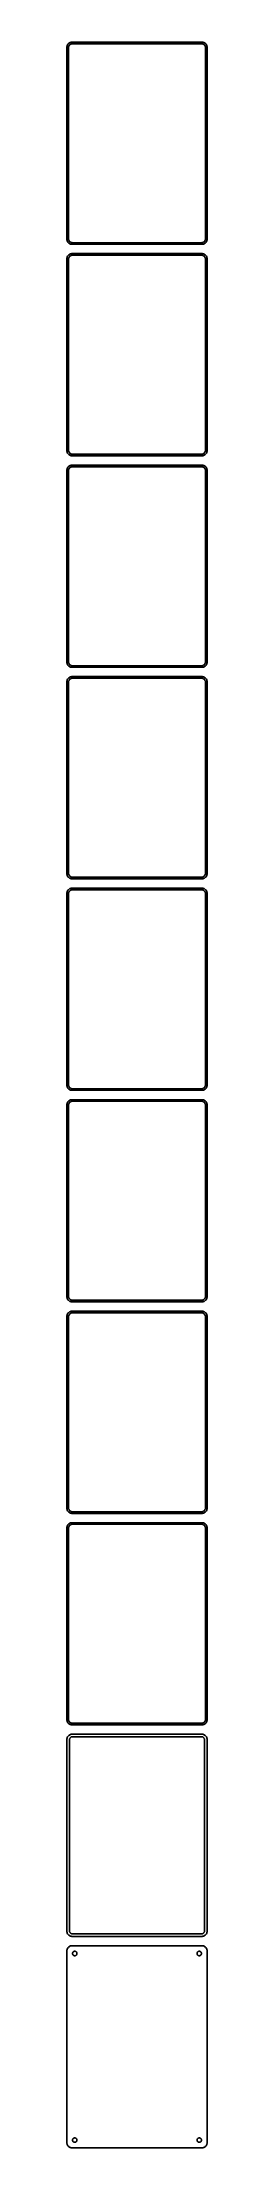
# Model space of a CAD drawing. Header units: metres. Extents: x -68 to 68, y 1943 to 3973.
import ezdxf

# ---------------------------------------------------------------- set-up
doc = ezdxf.new("R2010")
doc.units = ezdxf.units.M

msp = doc.modelspace()

# ---------------------------------------------------------------- linework, layer by layer
for p, q in [((-67.4606, 3969.13), (-67.5, 3968.5)), ((-67.5, 3968.5), (-67.5, 3783.5)), ((-67.3429, 3969.74), (-67.4606, 3969.13)), ((-67.1489, 3970.34), (-67.3429, 3969.74)), ((-66.8815, 3970.91), (-67.1489, 3970.34)), ((-66.5451, 3971.44), (-66.8815, 3970.91)), ((-66.1448, 3971.92), (-66.5451, 3971.44)), ((-65.6871, 3972.35), (-66.1448, 3971.92)), ((-66, 3968), (-65.9685, 3968.5)), ((-66, 3784), (-66, 3968)), ((-65.9685, 3968.5), (-65.8743, 3968.99)), ((-65.8743, 3968.99), (-65.7191, 3969.47)), ((-65.7191, 3969.47), (-65.5052, 3969.93)), ((-65.1791, 3972.72), (-65.6871, 3972.35)), ((-65.5052, 3969.93), (-65.2361, 3970.35)), ((-65.2361, 3970.35), (-64.9159, 3970.74)), ((-64.6289, 3973.02), (-65.1791, 3972.72)), ((-64.9159, 3970.74), (-64.5497, 3971.08)), ((-64.0451, 3973.26), (-64.6289, 3973.02)), ((-64.5497, 3971.08), (-64.1433, 3971.38)), ((-64.1433, 3971.38), (-63.7031, 3971.62)), ((-63.4369, 3973.41), (-64.0451, 3973.26)), ((-63.7031, 3971.62), (-63.2361, 3971.8)), ((-62.8139, 3973.49), (-63.4369, 3973.41)), ((-63.2361, 3971.8), (-62.7495, 3971.93)), ((62.8139, 3973.49), (-62.8139, 3973.49)), ((-62.7495, 3971.93), (-62.2512, 3971.99)), ((-62.2512, 3971.99), (62.2512, 3971.99)), ((62.2512, 3971.99), (62.7495, 3971.93)), ((62.7495, 3971.93), (63.2361, 3971.8)), ((63.4369, 3973.41), (62.8139, 3973.49)), ((63.2361, 3971.8), (63.7031, 3971.62)), ((64.0451, 3973.26), (63.4369, 3973.41)), ((63.7031, 3971.62), (64.1433, 3971.38)), ((64.6289, 3973.02), (64.0451, 3973.26)), ((64.1433, 3971.38), (64.5497, 3971.08)), ((64.5497, 3971.08), (64.9159, 3970.74)), ((65.1791, 3972.72), (64.6289, 3973.02)), ((64.9159, 3970.74), (65.2361, 3970.35)), ((65.6871, 3972.35), (65.1791, 3972.72)), ((65.2361, 3970.35), (65.5052, 3969.93)), ((65.5052, 3969.93), (65.7191, 3969.47)), ((66.1448, 3971.92), (65.6871, 3972.35)), ((65.7191, 3969.47), (65.8743, 3968.99)), ((65.8743, 3968.99), (65.9685, 3968.5)), ((65.9685, 3968.5), (66, 3968)), ((66, 3968), (66, 3784)), ((66.5451, 3971.44), (66.1448, 3971.92)), ((66.8815, 3970.91), (66.5451, 3971.44)), ((67.1489, 3970.34), (66.8815, 3970.91)), ((67.3429, 3969.74), (67.1489, 3970.34)), ((67.4606, 3969.13), (67.3429, 3969.74)), ((67.5, 3968.5), (67.4606, 3969.13)), ((67.5, 3783.5), (67.5, 3968.5)), ((-67.5, 3783.5), (-67.4606, 3782.87)), ((-67.4606, 3782.87), (-67.3429, 3782.26)), ((-67.3429, 3782.26), (-67.1489, 3781.66)), ((-67.1489, 3781.66), (-66.8815, 3781.09)), ((-66.8815, 3781.09), (-66.5451, 3780.56)), ((-66.5451, 3780.56), (-66.1448, 3780.08)), ((-66.1448, 3780.08), (-65.6871, 3779.65)), ((-65.9685, 3783.5), (-66, 3784)), ((-65.8743, 3783.01), (-65.9685, 3783.5)), ((-65.7191, 3782.53), (-65.8743, 3783.01)), ((-65.5052, 3782.07), (-65.7191, 3782.53)), ((-65.6871, 3779.65), (-65.1791, 3779.28)), ((-65.2361, 3781.65), (-65.5052, 3782.07)), ((-64.9159, 3781.26), (-65.2361, 3781.65)), ((-65.1791, 3779.28), (-64.6289, 3778.98)), ((-64.5497, 3780.92), (-64.9159, 3781.26)), ((-64.6289, 3778.98), (-64.0451, 3778.74)), ((-64.1433, 3780.62), (-64.5497, 3780.92)), ((-63.7031, 3780.38), (-64.1433, 3780.62)), ((-64.0451, 3778.74), (-63.4369, 3778.59)), ((-63.2361, 3780.2), (-63.7031, 3780.38)), ((-63.4369, 3778.59), (-62.8139, 3778.51)), ((-62.7495, 3780.07), (-63.2361, 3780.2)), ((-62.8139, 3778.51), (62.8139, 3778.51)), ((-62.2512, 3780.01), (-62.7495, 3780.07)), ((62.2512, 3780.01), (-62.2512, 3780.01)), ((62.7495, 3780.07), (62.2512, 3780.01)), ((63.2361, 3780.2), (62.7495, 3780.07)), ((62.8139, 3778.51), (63.4369, 3778.59)), ((63.7031, 3780.38), (63.2361, 3780.2)), ((63.4369, 3778.59), (64.0451, 3778.74)), ((64.1433, 3780.62), (63.7031, 3780.38)), ((64.0451, 3778.74), (64.6289, 3778.98)), ((64.5497, 3780.92), (64.1433, 3780.62)), ((64.9159, 3781.26), (64.5497, 3780.92)), ((64.6289, 3778.98), (65.1791, 3779.28)), ((65.2361, 3781.65), (64.9159, 3781.26)), ((65.1791, 3779.28), (65.6871, 3779.65)), ((65.5052, 3782.07), (65.2361, 3781.65)), ((65.7191, 3782.53), (65.5052, 3782.07)), ((65.6871, 3779.65), (66.1448, 3780.08)), ((65.8743, 3783.01), (65.7191, 3782.53)), ((65.9685, 3783.5), (65.8743, 3783.01)), ((66, 3784), (65.9685, 3783.5)), ((66.1448, 3780.08), (66.5451, 3780.56)), ((66.5451, 3780.56), (66.8815, 3781.09)), ((66.8815, 3781.09), (67.1489, 3781.66)), ((67.1489, 3781.66), (67.3429, 3782.26)), ((67.3429, 3782.26), (67.4606, 3782.87)), ((67.4606, 3782.87), (67.5, 3783.5)), ((-67.4606, 3765.13), (-67.5, 3764.5)), ((-67.5, 3764.5), (-67.5, 3579.5)), ((-67.3429, 3765.74), (-67.4606, 3765.13)), ((-67.1489, 3766.34), (-67.3429, 3765.74)), ((-66.8815, 3766.91), (-67.1489, 3766.34)), ((-66.5451, 3767.44), (-66.8815, 3766.91)), ((-66.1448, 3767.92), (-66.5451, 3767.44)), ((-65.6871, 3768.35), (-66.1448, 3767.92)), ((-66, 3764), (-65.9685, 3764.5)), ((-66, 3580), (-66, 3764)), ((-65.9685, 3764.5), (-65.8743, 3764.99)), ((-65.8743, 3764.99), (-65.7191, 3765.47)), ((-65.7191, 3765.47), (-65.5052, 3765.93)), ((-65.1791, 3768.72), (-65.6871, 3768.35)), ((-65.5052, 3765.93), (-65.2361, 3766.35)), ((-65.2361, 3766.35), (-64.9159, 3766.74)), ((-64.6289, 3769.02), (-65.1791, 3768.72)), ((-64.9159, 3766.74), (-64.5497, 3767.08)), ((-64.0451, 3769.26), (-64.6289, 3769.02)), ((-64.5497, 3767.08), (-64.1433, 3767.38)), ((-64.1433, 3767.38), (-63.7031, 3767.62)), ((-63.4369, 3769.41), (-64.0451, 3769.26)), ((-63.7031, 3767.62), (-63.2361, 3767.8)), ((-62.8139, 3769.49), (-63.4369, 3769.41)), ((-63.2361, 3767.8), (-62.7495, 3767.93)), ((62.8139, 3769.49), (-62.8139, 3769.49)), ((-62.7495, 3767.93), (-62.2512, 3767.99)), ((-62.2512, 3767.99), (62.2512, 3767.99)), ((62.2512, 3767.99), (62.7495, 3767.93)), ((62.7495, 3767.93), (63.2361, 3767.8)), ((63.4369, 3769.41), (62.8139, 3769.49)), ((63.2361, 3767.8), (63.7031, 3767.62)), ((64.0451, 3769.26), (63.4369, 3769.41)), ((63.7031, 3767.62), (64.1433, 3767.38)), ((64.6289, 3769.02), (64.0451, 3769.26)), ((64.1433, 3767.38), (64.5497, 3767.08)), ((64.5497, 3767.08), (64.9159, 3766.74)), ((65.1791, 3768.72), (64.6289, 3769.02)), ((64.9159, 3766.74), (65.2361, 3766.35)), ((65.6871, 3768.35), (65.1791, 3768.72)), ((65.2361, 3766.35), (65.5052, 3765.93)), ((65.5052, 3765.93), (65.7191, 3765.47)), ((66.1448, 3767.92), (65.6871, 3768.35)), ((65.7191, 3765.47), (65.8743, 3764.99)), ((65.8743, 3764.99), (65.9685, 3764.5)), ((65.9685, 3764.5), (66, 3764)), ((66, 3764), (66, 3580)), ((66.5451, 3767.44), (66.1448, 3767.92)), ((66.8815, 3766.91), (66.5451, 3767.44)), ((67.1489, 3766.34), (66.8815, 3766.91)), ((67.3429, 3765.74), (67.1489, 3766.34)), ((67.4606, 3765.13), (67.3429, 3765.74)), ((67.5, 3764.5), (67.4606, 3765.13)), ((67.5, 3579.5), (67.5, 3764.5)), ((-67.5, 3579.5), (-67.4606, 3578.87)), ((-67.4606, 3578.87), (-67.3429, 3578.26)), ((-67.3429, 3578.26), (-67.1489, 3577.66)), ((-67.1489, 3577.66), (-66.8815, 3577.09)), ((-66.8815, 3577.09), (-66.5451, 3576.56)), ((-66.5451, 3576.56), (-66.1448, 3576.08)), ((-66.1448, 3576.08), (-65.6871, 3575.65)), ((-65.9685, 3579.5), (-66, 3580)), ((-65.8743, 3579.01), (-65.9685, 3579.5)), ((-65.7191, 3578.53), (-65.8743, 3579.01)), ((-65.5052, 3578.07), (-65.7191, 3578.53)), ((-65.6871, 3575.65), (-65.1791, 3575.28)), ((-65.2361, 3577.65), (-65.5052, 3578.07)), ((-64.9159, 3577.26), (-65.2361, 3577.65)), ((-65.1791, 3575.28), (-64.6289, 3574.98)), ((-64.5497, 3576.92), (-64.9159, 3577.26)), ((-64.6289, 3574.98), (-64.0451, 3574.74)), ((-64.1433, 3576.62), (-64.5497, 3576.92)), ((-63.7031, 3576.38), (-64.1433, 3576.62)), ((-64.0451, 3574.74), (-63.4369, 3574.59)), ((-63.2361, 3576.2), (-63.7031, 3576.38)), ((-63.4369, 3574.59), (-62.8139, 3574.51)), ((-62.7495, 3576.07), (-63.2361, 3576.2)), ((-62.2512, 3576.01), (-62.7495, 3576.07)), ((62.2512, 3576.01), (-62.2512, 3576.01)), ((62.7495, 3576.07), (62.2512, 3576.01)), ((63.2361, 3576.2), (62.7495, 3576.07)), ((62.8139, 3574.51), (63.4369, 3574.59)), ((63.7031, 3576.38), (63.2361, 3576.2)), ((63.4369, 3574.59), (64.0451, 3574.74)), ((64.1433, 3576.62), (63.7031, 3576.38)), ((64.0451, 3574.74), (64.6289, 3574.98)), ((64.5497, 3576.92), (64.1433, 3576.62)), ((64.9159, 3577.26), (64.5497, 3576.92)), ((64.6289, 3574.98), (65.1791, 3575.28)), ((65.2361, 3577.65), (64.9159, 3577.26)), ((65.1791, 3575.28), (65.6871, 3575.65)), ((65.5052, 3578.07), (65.2361, 3577.65)), ((65.7191, 3578.53), (65.5052, 3578.07)), ((65.6871, 3575.65), (66.1448, 3576.08)), ((65.8743, 3579.01), (65.7191, 3578.53)), ((65.9685, 3579.5), (65.8743, 3579.01)), ((66, 3580), (65.9685, 3579.5)), ((66.1448, 3576.08), (66.5451, 3576.56)), ((66.5451, 3576.56), (66.8815, 3577.09)), ((66.8815, 3577.09), (67.1489, 3577.66)), ((67.1489, 3577.66), (67.3429, 3578.26)), ((67.3429, 3578.26), (67.4606, 3578.87)), ((67.4606, 3578.87), (67.5, 3579.5)), ((-67.4606, 3561.13), (-67.5, 3560.5)), ((-67.5, 3560.5), (-67.5, 3375.5)), ((-67.3429, 3561.74), (-67.4606, 3561.13)), ((-67.1489, 3562.34), (-67.3429, 3561.74)), ((-66.8815, 3562.91), (-67.1489, 3562.34)), ((-66.5451, 3563.44), (-66.8815, 3562.91)), ((-66.1448, 3563.92), (-66.5451, 3563.44)), ((-65.6871, 3564.35), (-66.1448, 3563.92)), ((-66, 3560), (-65.9685, 3560.5)), ((-66, 3376), (-66, 3560)), ((-65.9685, 3560.5), (-65.8743, 3560.99)), ((-65.8743, 3560.99), (-65.7191, 3561.47)), ((-65.7191, 3561.47), (-65.5052, 3561.93)), ((-65.1791, 3564.72), (-65.6871, 3564.35)), ((-65.5052, 3561.93), (-65.2361, 3562.35)), ((-65.2361, 3562.35), (-64.9159, 3562.74)), ((-64.6289, 3565.02), (-65.1791, 3564.72)), ((-64.9159, 3562.74), (-64.5497, 3563.08)), ((-64.0451, 3565.26), (-64.6289, 3565.02)), ((-64.5497, 3563.08), (-64.1433, 3563.38)), ((-64.1433, 3563.38), (-63.7031, 3563.62)), ((-63.4369, 3565.41), (-64.0451, 3565.26)), ((-63.7031, 3563.62), (-63.2361, 3563.8)), ((-62.8139, 3565.49), (-63.4369, 3565.41)), ((-63.2361, 3563.8), (-62.7495, 3563.93)), ((-62.8139, 3574.51), (62.8139, 3574.51)), ((62.8139, 3565.49), (-62.8139, 3565.49)), ((-62.7495, 3563.93), (-62.2512, 3563.99)), ((-62.2512, 3563.99), (62.2512, 3563.99)), ((62.2512, 3563.99), (62.7495, 3563.93)), ((62.7495, 3563.93), (63.2361, 3563.8)), ((63.4369, 3565.41), (62.8139, 3565.49)), ((63.2361, 3563.8), (63.7031, 3563.62)), ((64.0451, 3565.26), (63.4369, 3565.41)), ((63.7031, 3563.62), (64.1433, 3563.38)), ((64.6289, 3565.02), (64.0451, 3565.26)), ((64.1433, 3563.38), (64.5497, 3563.08)), ((64.5497, 3563.08), (64.9159, 3562.74)), ((65.1791, 3564.72), (64.6289, 3565.02)), ((64.9159, 3562.74), (65.2361, 3562.35)), ((65.6871, 3564.35), (65.1791, 3564.72)), ((65.2361, 3562.35), (65.5052, 3561.93)), ((65.5052, 3561.93), (65.7191, 3561.47)), ((66.1448, 3563.92), (65.6871, 3564.35)), ((65.7191, 3561.47), (65.8743, 3560.99)), ((65.8743, 3560.99), (65.9685, 3560.5)), ((65.9685, 3560.5), (66, 3560)), ((66, 3560), (66, 3376)), ((66.5451, 3563.44), (66.1448, 3563.92)), ((66.8815, 3562.91), (66.5451, 3563.44)), ((67.1489, 3562.34), (66.8815, 3562.91)), ((67.3429, 3561.74), (67.1489, 3562.34)), ((67.4606, 3561.13), (67.3429, 3561.74)), ((67.5, 3560.5), (67.4606, 3561.13)), ((67.5, 3375.5), (67.5, 3560.5)), ((-67.5, 3375.5), (-67.4606, 3374.87)), ((-67.4606, 3374.87), (-67.3429, 3374.26)), ((-67.3429, 3374.26), (-67.1489, 3373.66)), ((-67.1489, 3373.66), (-66.8815, 3373.09)), ((-66.8815, 3373.09), (-66.5451, 3372.56)), ((-66.5451, 3372.56), (-66.1448, 3372.08)), ((-66.1448, 3372.08), (-65.6871, 3371.65)), ((-65.9685, 3375.5), (-66, 3376)), ((-65.8743, 3375.01), (-65.9685, 3375.5)), ((-65.7191, 3374.53), (-65.8743, 3375.01)), ((-65.5052, 3374.07), (-65.7191, 3374.53)), ((-65.6871, 3371.65), (-65.1791, 3371.28)), ((-65.2361, 3373.65), (-65.5052, 3374.07)), ((-64.9159, 3373.26), (-65.2361, 3373.65)), ((-64.5497, 3372.92), (-64.9159, 3373.26)), ((-64.1433, 3372.62), (-64.5497, 3372.92)), ((-63.7031, 3372.38), (-64.1433, 3372.62)), ((-63.2361, 3372.2), (-63.7031, 3372.38)), ((-62.7495, 3372.07), (-63.2361, 3372.2)), ((-62.2512, 3372.01), (-62.7495, 3372.07)), ((62.2512, 3372.01), (-62.2512, 3372.01)), ((62.7495, 3372.07), (62.2512, 3372.01)), ((63.2361, 3372.2), (62.7495, 3372.07)), ((63.7031, 3372.38), (63.2361, 3372.2)), ((64.1433, 3372.62), (63.7031, 3372.38)), ((64.5497, 3372.92), (64.1433, 3372.62)), ((64.9159, 3373.26), (64.5497, 3372.92)), ((65.2361, 3373.65), (64.9159, 3373.26)), ((65.1791, 3371.28), (65.6871, 3371.65)), ((65.5052, 3374.07), (65.2361, 3373.65)), ((65.7191, 3374.53), (65.5052, 3374.07)), ((65.6871, 3371.65), (66.1448, 3372.08)), ((65.8743, 3375.01), (65.7191, 3374.53)), ((65.9685, 3375.5), (65.8743, 3375.01)), ((66, 3376), (65.9685, 3375.5)), ((66.1448, 3372.08), (66.5451, 3372.56)), ((66.5451, 3372.56), (66.8815, 3373.09)), ((66.8815, 3373.09), (67.1489, 3373.66)), ((67.1489, 3373.66), (67.3429, 3374.26)), ((67.3429, 3374.26), (67.4606, 3374.87)), ((67.4606, 3374.87), (67.5, 3375.5)), ((-67.4606, 3357.13), (-67.5, 3356.5)), ((-67.5, 3356.5), (-67.5, 3171.5)), ((-67.3429, 3357.74), (-67.4606, 3357.13)), ((-67.1489, 3358.34), (-67.3429, 3357.74)), ((-66.8815, 3358.91), (-67.1489, 3358.34)), ((-66.5451, 3359.44), (-66.8815, 3358.91)), ((-66.1448, 3359.92), (-66.5451, 3359.44)), ((-65.6871, 3360.35), (-66.1448, 3359.92)), ((-66, 3356), (-65.9685, 3356.5)), ((-66, 3172), (-66, 3356)), ((-65.9685, 3356.5), (-65.8743, 3356.99)), ((-65.8743, 3356.99), (-65.7191, 3357.47)), ((-65.7191, 3357.47), (-65.5052, 3357.93)), ((-65.1791, 3360.72), (-65.6871, 3360.35)), ((-65.5052, 3357.93), (-65.2361, 3358.35)), ((-65.2361, 3358.35), (-64.9159, 3358.74)), ((-65.1791, 3371.28), (-64.6289, 3370.98)), ((-64.6289, 3361.02), (-65.1791, 3360.72)), ((-64.9159, 3358.74), (-64.5497, 3359.08)), ((-64.6289, 3370.98), (-64.0451, 3370.74)), ((-64.0451, 3361.26), (-64.6289, 3361.02)), ((-64.5497, 3359.08), (-64.1433, 3359.38)), ((-64.1433, 3359.38), (-63.7031, 3359.62)), ((-64.0451, 3370.74), (-63.4369, 3370.59)), ((-63.4369, 3361.41), (-64.0451, 3361.26)), ((-63.7031, 3359.62), (-63.2361, 3359.8)), ((-63.4369, 3370.59), (-62.8139, 3370.51)), ((-62.8139, 3361.49), (-63.4369, 3361.41)), ((-63.2361, 3359.8), (-62.7495, 3359.93)), ((-62.8139, 3370.51), (62.8139, 3370.51)), ((62.8139, 3361.49), (-62.8139, 3361.49)), ((-62.7495, 3359.93), (-62.2512, 3359.99)), ((-62.2512, 3359.99), (62.2512, 3359.99)), ((62.2512, 3359.99), (62.7495, 3359.93)), ((62.7495, 3359.93), (63.2361, 3359.8)), ((62.8139, 3370.51), (63.4369, 3370.59)), ((63.4369, 3361.41), (62.8139, 3361.49)), ((63.2361, 3359.8), (63.7031, 3359.62)), ((63.4369, 3370.59), (64.0451, 3370.74)), ((64.0451, 3361.26), (63.4369, 3361.41)), ((63.7031, 3359.62), (64.1433, 3359.38)), ((64.0451, 3370.74), (64.6289, 3370.98)), ((64.6289, 3361.02), (64.0451, 3361.26)), ((64.1433, 3359.38), (64.5497, 3359.08)), ((64.5497, 3359.08), (64.9159, 3358.74)), ((64.6289, 3370.98), (65.1791, 3371.28)), ((65.1791, 3360.72), (64.6289, 3361.02)), ((64.9159, 3358.74), (65.2361, 3358.35)), ((65.6871, 3360.35), (65.1791, 3360.72)), ((65.2361, 3358.35), (65.5052, 3357.93)), ((65.5052, 3357.93), (65.7191, 3357.47)), ((66.1448, 3359.92), (65.6871, 3360.35)), ((65.7191, 3357.47), (65.8743, 3356.99)), ((65.8743, 3356.99), (65.9685, 3356.5)), ((65.9685, 3356.5), (66, 3356)), ((66, 3356), (66, 3172)), ((66.5451, 3359.44), (66.1448, 3359.92)), ((66.8815, 3358.91), (66.5451, 3359.44)), ((67.1489, 3358.34), (66.8815, 3358.91)), ((67.3429, 3357.74), (67.1489, 3358.34)), ((67.4606, 3357.13), (67.3429, 3357.74)), ((67.5, 3356.5), (67.4606, 3357.13)), ((67.5, 3171.5), (67.5, 3356.5)), ((-67.5, 3171.5), (-67.4606, 3170.87)), ((-67.4606, 3170.87), (-67.3429, 3170.26)), ((-67.3429, 3170.26), (-67.1489, 3169.66)), ((-67.1489, 3169.66), (-66.8815, 3169.09)), ((-66.8815, 3169.09), (-66.5451, 3168.56)), ((-66.5451, 3168.56), (-66.1448, 3168.08)), ((-65.9685, 3171.5), (-66, 3172)), ((-65.8743, 3171.01), (-65.9685, 3171.5)), ((-65.7191, 3170.53), (-65.8743, 3171.01)), ((-65.5052, 3170.07), (-65.7191, 3170.53)), ((-65.2361, 3169.65), (-65.5052, 3170.07)), ((-64.9159, 3169.26), (-65.2361, 3169.65)), ((-64.5497, 3168.92), (-64.9159, 3169.26)), ((-64.1433, 3168.62), (-64.5497, 3168.92)), ((-63.7031, 3168.38), (-64.1433, 3168.62)), ((-63.2361, 3168.2), (-63.7031, 3168.38)), ((63.7031, 3168.38), (63.2361, 3168.2)), ((64.1433, 3168.62), (63.7031, 3168.38)), ((64.5497, 3168.92), (64.1433, 3168.62)), ((64.9159, 3169.26), (64.5497, 3168.92)), ((65.2361, 3169.65), (64.9159, 3169.26)), ((65.5052, 3170.07), (65.2361, 3169.65)), ((65.7191, 3170.53), (65.5052, 3170.07)), ((65.8743, 3171.01), (65.7191, 3170.53)), ((65.9685, 3171.5), (65.8743, 3171.01)), ((66, 3172), (65.9685, 3171.5)), ((66.1448, 3168.08), (66.5451, 3168.56)), ((66.5451, 3168.56), (66.8815, 3169.09)), ((66.8815, 3169.09), (67.1489, 3169.66)), ((67.1489, 3169.66), (67.3429, 3170.26)), ((67.3429, 3170.26), (67.4606, 3170.87)), ((67.4606, 3170.87), (67.5, 3171.5)), ((-67.4606, 3153.13), (-67.5, 3152.5)), ((-67.5, 3152.5), (-67.5, 2967.5)), ((-67.3429, 3153.74), (-67.4606, 3153.13)), ((-67.1489, 3154.34), (-67.3429, 3153.74)), ((-66.8815, 3154.91), (-67.1489, 3154.34)), ((-66.5451, 3155.44), (-66.8815, 3154.91)), ((-66.1448, 3155.92), (-66.5451, 3155.44)), ((-66.1448, 3168.08), (-65.6871, 3167.65)), ((-65.6871, 3156.35), (-66.1448, 3155.92)), ((-66, 3152), (-65.9685, 3152.5)), ((-66, 2968), (-66, 3152)), ((-65.9685, 3152.5), (-65.8743, 3152.99)), ((-65.8743, 3152.99), (-65.7191, 3153.47)), ((-65.7191, 3153.47), (-65.5052, 3153.93)), ((-65.6871, 3167.65), (-65.1791, 3167.28)), ((-65.1791, 3156.72), (-65.6871, 3156.35)), ((-65.5052, 3153.93), (-65.2361, 3154.35)), ((-65.2361, 3154.35), (-64.9159, 3154.74)), ((-65.1791, 3167.28), (-64.6289, 3166.98)), ((-64.6289, 3157.02), (-65.1791, 3156.72)), ((-64.9159, 3154.74), (-64.5497, 3155.08)), ((-64.6289, 3166.98), (-64.0451, 3166.74)), ((-64.0451, 3157.26), (-64.6289, 3157.02)), ((-64.5497, 3155.08), (-64.1433, 3155.38)), ((-64.1433, 3155.38), (-63.7031, 3155.62)), ((-64.0451, 3166.74), (-63.4369, 3166.59)), ((-63.4369, 3157.41), (-64.0451, 3157.26)), ((-63.7031, 3155.62), (-63.2361, 3155.8)), ((-63.4369, 3166.59), (-62.8139, 3166.51)), ((-62.8139, 3157.49), (-63.4369, 3157.41)), ((-62.7495, 3168.07), (-63.2361, 3168.2)), ((-63.2361, 3155.8), (-62.7495, 3155.93)), ((-62.8139, 3166.51), (62.8139, 3166.51)), ((62.8139, 3157.49), (-62.8139, 3157.49)), ((-62.2512, 3168.01), (-62.7495, 3168.07)), ((-62.7495, 3155.93), (-62.2512, 3155.99)), ((62.2512, 3168.01), (-62.2512, 3168.01)), ((-62.2512, 3155.99), (62.2512, 3155.99)), ((62.7495, 3168.07), (62.2512, 3168.01)), ((62.2512, 3155.99), (62.7495, 3155.93)), ((63.2361, 3168.2), (62.7495, 3168.07)), ((62.7495, 3155.93), (63.2361, 3155.8)), ((62.8139, 3166.51), (63.4369, 3166.59)), ((63.4369, 3157.41), (62.8139, 3157.49)), ((63.2361, 3155.8), (63.7031, 3155.62)), ((63.4369, 3166.59), (64.0451, 3166.74)), ((64.0451, 3157.26), (63.4369, 3157.41)), ((63.7031, 3155.62), (64.1433, 3155.38)), ((64.0451, 3166.74), (64.6289, 3166.98)), ((64.6289, 3157.02), (64.0451, 3157.26)), ((64.1433, 3155.38), (64.5497, 3155.08)), ((64.5497, 3155.08), (64.9159, 3154.74)), ((64.6289, 3166.98), (65.1791, 3167.28)), ((65.1791, 3156.72), (64.6289, 3157.02)), ((64.9159, 3154.74), (65.2361, 3154.35)), ((65.1791, 3167.28), (65.6871, 3167.65)), ((65.6871, 3156.35), (65.1791, 3156.72)), ((65.2361, 3154.35), (65.5052, 3153.93)), ((65.5052, 3153.93), (65.7191, 3153.47)), ((65.6871, 3167.65), (66.1448, 3168.08)), ((66.1448, 3155.92), (65.6871, 3156.35)), ((65.7191, 3153.47), (65.8743, 3152.99)), ((65.8743, 3152.99), (65.9685, 3152.5)), ((65.9685, 3152.5), (66, 3152)), ((66, 3152), (66, 2968)), ((66.5451, 3155.44), (66.1448, 3155.92)), ((66.8815, 3154.91), (66.5451, 3155.44)), ((67.1489, 3154.34), (66.8815, 3154.91)), ((67.3429, 3153.74), (67.1489, 3154.34)), ((67.4606, 3153.13), (67.3429, 3153.74)), ((67.5, 3152.5), (67.4606, 3153.13)), ((67.5, 2967.5), (67.5, 3152.5)), ((-67.5, 2967.5), (-67.4606, 2966.87)), ((-67.4606, 2966.87), (-67.3429, 2966.26)), ((-67.3429, 2966.26), (-67.1489, 2965.66)), ((-67.1489, 2965.66), (-66.8815, 2965.09)), ((-65.9685, 2967.5), (-66, 2968)), ((-65.8743, 2967.01), (-65.9685, 2967.5)), ((-65.7191, 2966.53), (-65.8743, 2967.01)), ((-65.5052, 2966.07), (-65.7191, 2966.53)), ((-65.2361, 2965.65), (-65.5052, 2966.07)), ((-64.9159, 2965.26), (-65.2361, 2965.65)), ((-64.5497, 2964.92), (-64.9159, 2965.26)), ((64.9159, 2965.26), (64.5497, 2964.92)), ((65.2361, 2965.65), (64.9159, 2965.26)), ((65.5052, 2966.07), (65.2361, 2965.65)), ((65.7191, 2966.53), (65.5052, 2966.07)), ((65.8743, 2967.01), (65.7191, 2966.53)), ((65.9685, 2967.5), (65.8743, 2967.01)), ((66, 2968), (65.9685, 2967.5)), ((66.8815, 2965.09), (67.1489, 2965.66)), ((67.1489, 2965.66), (67.3429, 2966.26)), ((67.3429, 2966.26), (67.4606, 2966.87)), ((67.4606, 2966.87), (67.5, 2967.5)), ((-67.4606, 2949.13), (-67.5, 2948.5)), ((-67.5, 2948.5), (-67.5, 2763.5)), ((-67.3429, 2949.74), (-67.4606, 2949.13)), ((-67.1489, 2950.34), (-67.3429, 2949.74)), ((-66.8815, 2950.91), (-67.1489, 2950.34)), ((-66.8815, 2965.09), (-66.5451, 2964.56)), ((-66.5451, 2951.44), (-66.8815, 2950.91)), ((-66.5451, 2964.56), (-66.1448, 2964.08)), ((-66.1448, 2951.92), (-66.5451, 2951.44)), ((-66.1448, 2964.08), (-65.6871, 2963.65)), ((-65.6871, 2952.35), (-66.1448, 2951.92)), ((-66, 2948), (-65.9685, 2948.5)), ((-66, 2764), (-66, 2948)), ((-65.9685, 2948.5), (-65.8743, 2948.99)), ((-65.8743, 2948.99), (-65.7191, 2949.47)), ((-65.7191, 2949.47), (-65.5052, 2949.93)), ((-65.6871, 2963.65), (-65.1791, 2963.28)), ((-65.1791, 2952.72), (-65.6871, 2952.35)), ((-65.5052, 2949.93), (-65.2361, 2950.35)), ((-65.2361, 2950.35), (-64.9159, 2950.74)), ((-65.1791, 2963.28), (-64.6289, 2962.98)), ((-64.6289, 2953.02), (-65.1791, 2952.72)), ((-64.9159, 2950.74), (-64.5497, 2951.08)), ((-64.6289, 2962.98), (-64.0451, 2962.74)), ((-64.0451, 2953.26), (-64.6289, 2953.02)), ((-64.1433, 2964.62), (-64.5497, 2964.92)), ((-64.5497, 2951.08), (-64.1433, 2951.38)), ((-63.7031, 2964.38), (-64.1433, 2964.62)), ((-64.1433, 2951.38), (-63.7031, 2951.62)), ((-64.0451, 2962.74), (-63.4369, 2962.59)), ((-63.4369, 2953.41), (-64.0451, 2953.26)), ((-63.2361, 2964.2), (-63.7031, 2964.38)), ((-63.7031, 2951.62), (-63.2361, 2951.8)), ((-63.4369, 2962.59), (-62.8139, 2962.51)), ((-62.8139, 2953.49), (-63.4369, 2953.41)), ((-62.7495, 2964.07), (-63.2361, 2964.2)), ((-63.2361, 2951.8), (-62.7495, 2951.93)), ((-62.8139, 2962.51), (62.8139, 2962.51)), ((62.8139, 2953.49), (-62.8139, 2953.49)), ((-62.2512, 2964.01), (-62.7495, 2964.07)), ((-62.7495, 2951.93), (-62.2512, 2951.99)), ((62.2512, 2964.01), (-62.2512, 2964.01)), ((-62.2512, 2951.99), (62.2512, 2951.99)), ((62.7495, 2964.07), (62.2512, 2964.01)), ((62.2512, 2951.99), (62.7495, 2951.93)), ((63.2361, 2964.2), (62.7495, 2964.07)), ((62.7495, 2951.93), (63.2361, 2951.8)), ((62.8139, 2962.51), (63.4369, 2962.59)), ((63.4369, 2953.41), (62.8139, 2953.49)), ((63.7031, 2964.38), (63.2361, 2964.2)), ((63.2361, 2951.8), (63.7031, 2951.62)), ((63.4369, 2962.59), (64.0451, 2962.74)), ((64.0451, 2953.26), (63.4369, 2953.41)), ((64.1433, 2964.62), (63.7031, 2964.38)), ((63.7031, 2951.62), (64.1433, 2951.38)), ((64.0451, 2962.74), (64.6289, 2962.98)), ((64.6289, 2953.02), (64.0451, 2953.26)), ((64.5497, 2964.92), (64.1433, 2964.62)), ((64.1433, 2951.38), (64.5497, 2951.08)), ((64.5497, 2951.08), (64.9159, 2950.74)), ((64.6289, 2962.98), (65.1791, 2963.28)), ((65.1791, 2952.72), (64.6289, 2953.02)), ((64.9159, 2950.74), (65.2361, 2950.35)), ((65.1791, 2963.28), (65.6871, 2963.65)), ((65.6871, 2952.35), (65.1791, 2952.72)), ((65.2361, 2950.35), (65.5052, 2949.93)), ((65.5052, 2949.93), (65.7191, 2949.47)), ((65.6871, 2963.65), (66.1448, 2964.08)), ((66.1448, 2951.92), (65.6871, 2952.35)), ((65.7191, 2949.47), (65.8743, 2948.99)), ((65.8743, 2948.99), (65.9685, 2948.5)), ((65.9685, 2948.5), (66, 2948)), ((66, 2948), (66, 2764)), ((66.1448, 2964.08), (66.5451, 2964.56)), ((66.5451, 2951.44), (66.1448, 2951.92)), ((66.5451, 2964.56), (66.8815, 2965.09)), ((66.8815, 2950.91), (66.5451, 2951.44)), ((67.1489, 2950.34), (66.8815, 2950.91)), ((67.3429, 2949.74), (67.1489, 2950.34)), ((67.4606, 2949.13), (67.3429, 2949.74)), ((67.5, 2948.5), (67.4606, 2949.13)), ((67.5, 2763.5), (67.5, 2948.5)), ((-67.5, 2763.5), (-67.4606, 2762.87)), ((-67.4606, 2762.87), (-67.3429, 2762.26)), ((-67.3429, 2762.26), (-67.1489, 2761.66)), ((-65.9685, 2763.5), (-66, 2764)), ((-65.8743, 2763.01), (-65.9685, 2763.5)), ((-65.7191, 2762.53), (-65.8743, 2763.01)), ((-65.5052, 2762.07), (-65.7191, 2762.53)), ((65.7191, 2762.53), (65.5052, 2762.07)), ((65.8743, 2763.01), (65.7191, 2762.53)), ((65.9685, 2763.5), (65.8743, 2763.01)), ((66, 2764), (65.9685, 2763.5)), ((67.1489, 2761.66), (67.3429, 2762.26)), ((67.3429, 2762.26), (67.4606, 2762.87)), ((67.4606, 2762.87), (67.5, 2763.5)), ((-67.4606, 2745.13), (-67.5, 2744.5)), ((-67.5, 2744.5), (-67.5, 2559.5)), ((-67.3429, 2745.74), (-67.4606, 2745.13)), ((-67.1489, 2746.34), (-67.3429, 2745.74)), ((-67.1489, 2761.66), (-66.8815, 2761.09)), ((-66.8815, 2746.91), (-67.1489, 2746.34)), ((-66.8815, 2761.09), (-66.5451, 2760.56)), ((-66.5451, 2747.44), (-66.8815, 2746.91)), ((-66.5451, 2760.56), (-66.1448, 2760.08)), ((-66.1448, 2747.92), (-66.5451, 2747.44)), ((-66.1448, 2760.08), (-65.6871, 2759.65)), ((-65.6871, 2748.35), (-66.1448, 2747.92)), ((-66, 2744), (-65.9685, 2744.5)), ((-66, 2560), (-66, 2744)), ((-65.9685, 2744.5), (-65.8743, 2744.99)), ((-65.8743, 2744.99), (-65.7191, 2745.47)), ((-65.7191, 2745.47), (-65.5052, 2745.93)), ((-65.6871, 2759.65), (-65.1791, 2759.28)), ((-65.1791, 2748.72), (-65.6871, 2748.35)), ((-65.2361, 2761.65), (-65.5052, 2762.07)), ((-65.5052, 2745.93), (-65.2361, 2746.35)), ((-64.9159, 2761.26), (-65.2361, 2761.65)), ((-65.2361, 2746.35), (-64.9159, 2746.74)), ((-65.1791, 2759.28), (-64.6289, 2758.98)), ((-64.6289, 2749.02), (-65.1791, 2748.72)), ((-64.5497, 2760.92), (-64.9159, 2761.26)), ((-64.9159, 2746.74), (-64.5497, 2747.08)), ((-64.6289, 2758.98), (-64.0451, 2758.74)), ((-64.0451, 2749.26), (-64.6289, 2749.02)), ((-64.1433, 2760.62), (-64.5497, 2760.92)), ((-64.5497, 2747.08), (-64.1433, 2747.38)), ((-63.7031, 2760.38), (-64.1433, 2760.62)), ((-64.1433, 2747.38), (-63.7031, 2747.62)), ((-64.0451, 2758.74), (-63.4369, 2758.59)), ((-63.4369, 2749.41), (-64.0451, 2749.26)), ((-63.2361, 2760.2), (-63.7031, 2760.38)), ((-63.7031, 2747.62), (-63.2361, 2747.8)), ((-63.4369, 2758.59), (-62.8139, 2758.51)), ((-62.8139, 2749.49), (-63.4369, 2749.41)), ((-62.7495, 2760.07), (-63.2361, 2760.2)), ((-63.2361, 2747.8), (-62.7495, 2747.93)), ((-62.8139, 2758.51), (62.8139, 2758.51)), ((62.8139, 2749.49), (-62.8139, 2749.49)), ((-62.2512, 2760.01), (-62.7495, 2760.07)), ((-62.7495, 2747.93), (-62.2512, 2747.99)), ((62.2512, 2760.01), (-62.2512, 2760.01)), ((-62.2512, 2747.99), (62.2512, 2747.99)), ((62.7495, 2760.07), (62.2512, 2760.01)), ((62.2512, 2747.99), (62.7495, 2747.93)), ((63.2361, 2760.2), (62.7495, 2760.07)), ((62.7495, 2747.93), (63.2361, 2747.8)), ((62.8139, 2758.51), (63.4369, 2758.59)), ((63.4369, 2749.41), (62.8139, 2749.49)), ((63.7031, 2760.38), (63.2361, 2760.2)), ((63.2361, 2747.8), (63.7031, 2747.62)), ((63.4369, 2758.59), (64.0451, 2758.74)), ((64.0451, 2749.26), (63.4369, 2749.41)), ((64.1433, 2760.62), (63.7031, 2760.38)), ((63.7031, 2747.62), (64.1433, 2747.38)), ((64.0451, 2758.74), (64.6289, 2758.98)), ((64.6289, 2749.02), (64.0451, 2749.26)), ((64.5497, 2760.92), (64.1433, 2760.62)), ((64.1433, 2747.38), (64.5497, 2747.08)), ((64.9159, 2761.26), (64.5497, 2760.92)), ((64.5497, 2747.08), (64.9159, 2746.74)), ((64.6289, 2758.98), (65.1791, 2759.28)), ((65.1791, 2748.72), (64.6289, 2749.02)), ((65.2361, 2761.65), (64.9159, 2761.26)), ((64.9159, 2746.74), (65.2361, 2746.35)), ((65.1791, 2759.28), (65.6871, 2759.65)), ((65.6871, 2748.35), (65.1791, 2748.72)), ((65.5052, 2762.07), (65.2361, 2761.65)), ((65.2361, 2746.35), (65.5052, 2745.93)), ((65.5052, 2745.93), (65.7191, 2745.47)), ((65.6871, 2759.65), (66.1448, 2760.08)), ((66.1448, 2747.92), (65.6871, 2748.35)), ((65.7191, 2745.47), (65.8743, 2744.99)), ((65.8743, 2744.99), (65.9685, 2744.5)), ((65.9685, 2744.5), (66, 2744)), ((66, 2744), (66, 2560)), ((66.1448, 2760.08), (66.5451, 2760.56)), ((66.5451, 2747.44), (66.1448, 2747.92)), ((66.5451, 2760.56), (66.8815, 2761.09)), ((66.8815, 2746.91), (66.5451, 2747.44)), ((66.8815, 2761.09), (67.1489, 2761.66)), ((67.1489, 2746.34), (66.8815, 2746.91)), ((67.3429, 2745.74), (67.1489, 2746.34)), ((67.4606, 2745.13), (67.3429, 2745.74)), ((67.5, 2744.5), (67.4606, 2745.13)), ((67.5, 2559.5), (67.5, 2744.5)), ((-67.5, 2559.5), (-67.4606, 2558.87)), ((-65.9685, 2559.5), (-66, 2560)), ((-65.8743, 2559.01), (-65.9685, 2559.5)), ((65.9685, 2559.5), (65.8743, 2559.01)), ((66, 2560), (65.9685, 2559.5)), ((67.4606, 2558.87), (67.5, 2559.5)), ((-67.4606, 2541.13), (-67.5, 2540.5)), ((-67.5, 2540.5), (-67.5, 2355.5)), ((-67.4606, 2558.87), (-67.3429, 2558.26)), ((-67.3429, 2541.74), (-67.4606, 2541.13)), ((-67.3429, 2558.26), (-67.1489, 2557.66)), ((-67.1489, 2542.34), (-67.3429, 2541.74)), ((-67.1489, 2557.66), (-66.8815, 2557.09)), ((-66.8815, 2542.91), (-67.1489, 2542.34)), ((-66.8815, 2557.09), (-66.5451, 2556.56)), ((-66.5451, 2543.44), (-66.8815, 2542.91)), ((-66.5451, 2556.56), (-66.1448, 2556.08)), ((-66.1448, 2543.92), (-66.5451, 2543.44)), ((-66.1448, 2556.08), (-65.6871, 2555.65)), ((-65.6871, 2544.35), (-66.1448, 2543.92)), ((-66, 2540), (-65.9685, 2540.5)), ((-66, 2356), (-66, 2540)), ((-65.9685, 2540.5), (-65.8743, 2540.99)), ((-65.7191, 2558.53), (-65.8743, 2559.01)), ((-65.8743, 2540.99), (-65.7191, 2541.47)), ((-65.5052, 2558.07), (-65.7191, 2558.53)), ((-65.7191, 2541.47), (-65.5052, 2541.93)), ((-65.6871, 2555.65), (-65.1791, 2555.28)), ((-65.1791, 2544.72), (-65.6871, 2544.35)), ((-65.2361, 2557.65), (-65.5052, 2558.07)), ((-65.5052, 2541.93), (-65.2361, 2542.35)), ((-64.9159, 2557.26), (-65.2361, 2557.65)), ((-65.2361, 2542.35), (-64.9159, 2542.74)), ((-65.1791, 2555.28), (-64.6289, 2554.98)), ((-64.6289, 2545.02), (-65.1791, 2544.72)), ((-64.5497, 2556.92), (-64.9159, 2557.26)), ((-64.9159, 2542.74), (-64.5497, 2543.08)), ((-64.6289, 2554.98), (-64.0451, 2554.74)), ((-64.0451, 2545.26), (-64.6289, 2545.02)), ((-64.1433, 2556.62), (-64.5497, 2556.92)), ((-64.5497, 2543.08), (-64.1433, 2543.38)), ((-63.7031, 2556.38), (-64.1433, 2556.62)), ((-64.1433, 2543.38), (-63.7031, 2543.62)), ((-64.0451, 2554.74), (-63.4369, 2554.59)), ((-63.4369, 2545.41), (-64.0451, 2545.26)), ((-63.2361, 2556.2), (-63.7031, 2556.38)), ((-63.7031, 2543.62), (-63.2361, 2543.8)), ((-63.4369, 2554.59), (-62.8139, 2554.51)), ((-62.8139, 2545.49), (-63.4369, 2545.41)), ((-62.7495, 2556.07), (-63.2361, 2556.2)), ((-63.2361, 2543.8), (-62.7495, 2543.93)), ((-62.8139, 2554.51), (62.8139, 2554.51)), ((62.8139, 2545.49), (-62.8139, 2545.49)), ((-62.2512, 2556.01), (-62.7495, 2556.07)), ((-62.7495, 2543.93), (-62.2512, 2543.99)), ((62.2512, 2556.01), (-62.2512, 2556.01)), ((-62.2512, 2543.99), (62.2512, 2543.99)), ((62.7495, 2556.07), (62.2512, 2556.01)), ((62.2512, 2543.99), (62.7495, 2543.93)), ((63.2361, 2556.2), (62.7495, 2556.07)), ((62.7495, 2543.93), (63.2361, 2543.8)), ((62.8139, 2554.51), (63.4369, 2554.59)), ((63.4369, 2545.41), (62.8139, 2545.49)), ((63.7031, 2556.38), (63.2361, 2556.2)), ((63.2361, 2543.8), (63.7031, 2543.62)), ((63.4369, 2554.59), (64.0451, 2554.74)), ((64.0451, 2545.26), (63.4369, 2545.41)), ((64.1433, 2556.62), (63.7031, 2556.38)), ((63.7031, 2543.62), (64.1433, 2543.38)), ((64.0451, 2554.74), (64.6289, 2554.98)), ((64.6289, 2545.02), (64.0451, 2545.26)), ((64.5497, 2556.92), (64.1433, 2556.62)), ((64.1433, 2543.38), (64.5497, 2543.08)), ((64.9159, 2557.26), (64.5497, 2556.92)), ((64.5497, 2543.08), (64.9159, 2542.74)), ((64.6289, 2554.98), (65.1791, 2555.28)), ((65.1791, 2544.72), (64.6289, 2545.02)), ((65.2361, 2557.65), (64.9159, 2557.26)), ((64.9159, 2542.74), (65.2361, 2542.35)), ((65.1791, 2555.28), (65.6871, 2555.65)), ((65.6871, 2544.35), (65.1791, 2544.72)), ((65.5052, 2558.07), (65.2361, 2557.65)), ((65.2361, 2542.35), (65.5052, 2541.93)), ((65.7191, 2558.53), (65.5052, 2558.07)), ((65.5052, 2541.93), (65.7191, 2541.47)), ((65.6871, 2555.65), (66.1448, 2556.08)), ((66.1448, 2543.92), (65.6871, 2544.35)), ((65.8743, 2559.01), (65.7191, 2558.53)), ((65.7191, 2541.47), (65.8743, 2540.99)), ((65.8743, 2540.99), (65.9685, 2540.5)), ((65.9685, 2540.5), (66, 2540)), ((66, 2540), (66, 2356)), ((66.1448, 2556.08), (66.5451, 2556.56)), ((66.5451, 2543.44), (66.1448, 2543.92)), ((66.5451, 2556.56), (66.8815, 2557.09)), ((66.8815, 2542.91), (66.5451, 2543.44)), ((66.8815, 2557.09), (67.1489, 2557.66)), ((67.1489, 2542.34), (66.8815, 2542.91)), ((67.1489, 2557.66), (67.3429, 2558.26)), ((67.3429, 2541.74), (67.1489, 2542.34)), ((67.3429, 2558.26), (67.4606, 2558.87)), ((67.4606, 2541.13), (67.3429, 2541.74)), ((67.5, 2540.5), (67.4606, 2541.13)), ((67.5, 2355.5), (67.5, 2540.5)), ((-65.9685, 2355.5), (-66, 2356)), ((66, 2356), (65.9685, 2355.5)), ((-67.5, 2355.5), (-67.4606, 2354.87)), ((-67.4606, 2337.13), (-67.5, 2336.5)), ((-67.5, 2336.5), (-67.5, 2151.5)), ((-67.4606, 2354.87), (-67.3429, 2354.26)), ((-67.3429, 2337.74), (-67.4606, 2337.13)), ((-67.3429, 2354.26), (-67.1489, 2353.66)), ((-67.1489, 2338.34), (-67.3429, 2337.74)), ((-67.1489, 2353.66), (-66.8815, 2353.09)), ((-66.8815, 2338.91), (-67.1489, 2338.34)), ((-66.8815, 2353.09), (-66.5451, 2352.56)), ((-66.5451, 2339.44), (-66.8815, 2338.91)), ((-66.5451, 2352.56), (-66.1448, 2352.08)), ((-66.1448, 2339.92), (-66.5451, 2339.44)), ((-66.1448, 2352.08), (-65.6871, 2351.65)), ((-65.6871, 2340.35), (-66.1448, 2339.92)), ((-65.8743, 2355.01), (-65.9685, 2355.5)), ((-65.7191, 2354.53), (-65.8743, 2355.01)), ((-65.5052, 2354.07), (-65.7191, 2354.53)), ((-65.6871, 2351.65), (-65.1791, 2351.28)), ((-65.1791, 2340.72), (-65.6871, 2340.35)), ((-65.2361, 2353.65), (-65.5052, 2354.07)), ((-64.9159, 2353.26), (-65.2361, 2353.65)), ((-65.1791, 2351.28), (-64.6289, 2350.98)), ((-64.6289, 2341.02), (-65.1791, 2340.72)), ((-65.1129, 2336), (-65.0884, 2336.39)), ((-65.1129, 2152), (-65.1129, 2336)), ((-65.0884, 2336.39), (-65.0151, 2336.77)), ((-65.0151, 2336.77), (-64.8943, 2337.15)), ((-64.5497, 2352.92), (-64.9159, 2353.26)), ((-64.8943, 2337.15), (-64.7279, 2337.5)), ((-64.7279, 2337.5), (-64.5184, 2337.83)), ((-64.6289, 2350.98), (-64.0451, 2350.74)), ((-64.0451, 2341.26), (-64.6289, 2341.02)), ((-64.1433, 2352.62), (-64.5497, 2352.92)), ((-64.5184, 2337.83), (-64.2692, 2338.13)), ((-64.2692, 2338.13), (-63.9842, 2338.4)), ((-63.7031, 2352.38), (-64.1433, 2352.62)), ((-64.0451, 2350.74), (-63.4369, 2350.59)), ((-63.4369, 2341.41), (-64.0451, 2341.26)), ((-63.9842, 2338.4), (-63.668, 2338.63)), ((-63.2361, 2352.2), (-63.7031, 2352.38)), ((-63.668, 2338.63), (-63.3254, 2338.82)), ((-63.4369, 2350.59), (-62.8139, 2350.51)), ((-62.8139, 2341.49), (-63.4369, 2341.41)), ((-63.3254, 2338.82), (-62.9619, 2338.96)), ((-62.7495, 2352.07), (-63.2361, 2352.2)), ((-62.9619, 2338.96), (-62.5833, 2339.06)), ((-62.8139, 2350.51), (62.8139, 2350.51)), ((62.8139, 2341.49), (-62.8139, 2341.49)), ((-62.2512, 2352.01), (-62.7495, 2352.07)), ((-62.5833, 2339.06), (-62.1954, 2339.11)), ((62.2512, 2352.01), (-62.2512, 2352.01)), ((-62.1954, 2339.11), (62.1954, 2339.11)), ((62.1954, 2339.11), (62.5833, 2339.06)), ((62.7495, 2352.07), (62.2512, 2352.01)), ((62.5833, 2339.06), (62.9619, 2338.96)), ((63.2361, 2352.2), (62.7495, 2352.07)), ((62.8139, 2350.51), (63.4369, 2350.59)), ((63.4369, 2341.41), (62.8139, 2341.49)), ((62.9619, 2338.96), (63.3254, 2338.82)), ((63.7031, 2352.38), (63.2361, 2352.2)), ((63.3254, 2338.82), (63.668, 2338.63)), ((63.4369, 2350.59), (64.0451, 2350.74)), ((64.0451, 2341.26), (63.4369, 2341.41)), ((63.668, 2338.63), (63.9842, 2338.4)), ((64.1433, 2352.62), (63.7031, 2352.38)), ((63.9842, 2338.4), (64.2692, 2338.13)), ((64.0451, 2350.74), (64.6289, 2350.98)), ((64.6289, 2341.02), (64.0451, 2341.26)), ((64.5497, 2352.92), (64.1433, 2352.62)), ((64.2692, 2338.13), (64.5184, 2337.83)), ((64.5184, 2337.83), (64.7279, 2337.5)), ((64.9159, 2353.26), (64.5497, 2352.92)), ((64.6289, 2350.98), (65.1791, 2351.28)), ((65.1791, 2340.72), (64.6289, 2341.02)), ((64.7279, 2337.5), (64.8943, 2337.15)), ((64.8943, 2337.15), (65.0151, 2336.77)), ((65.2361, 2353.65), (64.9159, 2353.26)), ((65.0151, 2336.77), (65.0884, 2336.39)), ((65.0884, 2336.39), (65.1129, 2336)), ((65.1129, 2336), (65.1129, 2152)), ((65.1791, 2351.28), (65.6871, 2351.65)), ((65.6871, 2340.35), (65.1791, 2340.72)), ((65.5052, 2354.07), (65.2361, 2353.65)), ((65.7191, 2354.53), (65.5052, 2354.07)), ((65.6871, 2351.65), (66.1448, 2352.08)), ((66.1448, 2339.92), (65.6871, 2340.35)), ((65.8743, 2355.01), (65.7191, 2354.53)), ((65.9685, 2355.5), (65.8743, 2355.01)), ((66.1448, 2352.08), (66.5451, 2352.56)), ((66.5451, 2339.44), (66.1448, 2339.92)), ((66.5451, 2352.56), (66.8815, 2353.09)), ((66.8815, 2338.91), (66.5451, 2339.44)), ((66.8815, 2353.09), (67.1489, 2353.66)), ((67.1489, 2338.34), (66.8815, 2338.91)), ((67.1489, 2353.66), (67.3429, 2354.26)), ((67.3429, 2337.74), (67.1489, 2338.34)), ((67.3429, 2354.26), (67.4606, 2354.87)), ((67.4606, 2337.13), (67.3429, 2337.74)), ((67.4606, 2354.87), (67.5, 2355.5)), ((67.5, 2336.5), (67.4606, 2337.13)), ((67.5, 2151.5), (67.5, 2336.5)), ((-67.5, 2151.5), (-67.4606, 2150.87)), ((-67.4606, 2133.13), (-67.5, 2132.5)), ((-67.4606, 2150.87), (-67.3429, 2150.26)), ((-67.3429, 2133.74), (-67.4606, 2133.13)), ((-67.3429, 2150.26), (-67.1489, 2149.66)), ((-67.1489, 2134.34), (-67.3429, 2133.74)), ((-67.1489, 2149.66), (-66.8815, 2149.09)), ((-66.8815, 2134.91), (-67.1489, 2134.34)), ((-66.8815, 2149.09), (-66.5451, 2148.56)), ((-66.5451, 2135.44), (-66.8815, 2134.91)), ((-66.5451, 2148.56), (-66.1448, 2148.08)), ((-66.1448, 2135.92), (-66.5451, 2135.44)), ((-66.1448, 2148.08), (-65.6871, 2147.65)), ((-65.6871, 2136.35), (-66.1448, 2135.92)), ((-65.6871, 2147.65), (-65.1791, 2147.28)), ((-65.1791, 2136.72), (-65.6871, 2136.35)), ((-65.1791, 2147.28), (-64.6289, 2146.98)), ((-64.6289, 2137.02), (-65.1791, 2136.72)), ((-65.0884, 2151.61), (-65.1129, 2152)), ((-65.0151, 2151.23), (-65.0884, 2151.61)), ((-64.8943, 2150.85), (-65.0151, 2151.23)), ((-64.7279, 2150.5), (-64.8943, 2150.85)), ((-64.5184, 2150.17), (-64.7279, 2150.5)), ((-64.6289, 2146.98), (-64.0451, 2146.74)), ((-64.0451, 2137.26), (-64.6289, 2137.02)), ((-64.2692, 2149.87), (-64.5184, 2150.17)), ((-63.9842, 2149.6), (-64.2692, 2149.87)), ((-64.0451, 2146.74), (-63.4369, 2146.59)), ((-63.4369, 2137.41), (-64.0451, 2137.26)), ((-63.668, 2149.37), (-63.9842, 2149.6)), ((-63.3254, 2149.18), (-63.668, 2149.37)), ((-63.4369, 2146.59), (-62.8139, 2146.51)), ((-62.8139, 2137.49), (-63.4369, 2137.41)), ((-62.9619, 2149.04), (-63.3254, 2149.18)), ((-62.5833, 2148.94), (-62.9619, 2149.04)), ((-62.8139, 2146.51), (62.8139, 2146.51)), ((62.8139, 2137.49), (-62.8139, 2137.49)), ((-62.1954, 2148.89), (-62.5833, 2148.94)), ((62.1954, 2148.89), (-62.1954, 2148.89)), ((62.5833, 2148.94), (62.1954, 2148.89)), ((62.9619, 2149.04), (62.5833, 2148.94)), ((62.8139, 2146.51), (63.4369, 2146.59)), ((63.4369, 2137.41), (62.8139, 2137.49)), ((63.3254, 2149.18), (62.9619, 2149.04)), ((63.668, 2149.37), (63.3254, 2149.18)), ((63.4369, 2146.59), (64.0451, 2146.74)), ((64.0451, 2137.26), (63.4369, 2137.41)), ((63.9842, 2149.6), (63.668, 2149.37)), ((64.2692, 2149.87), (63.9842, 2149.6)), ((64.0451, 2146.74), (64.6289, 2146.98)), ((64.6289, 2137.02), (64.0451, 2137.26)), ((64.5184, 2150.17), (64.2692, 2149.87)), ((64.7279, 2150.5), (64.5184, 2150.17)), ((64.6289, 2146.98), (65.1791, 2147.28)), ((65.1791, 2136.72), (64.6289, 2137.02)), ((64.8943, 2150.85), (64.7279, 2150.5)), ((65.0151, 2151.23), (64.8943, 2150.85)), ((65.0884, 2151.61), (65.0151, 2151.23)), ((65.1129, 2152), (65.0884, 2151.61)), ((65.1791, 2147.28), (65.6871, 2147.65)), ((65.6871, 2136.35), (65.1791, 2136.72)), ((65.6871, 2147.65), (66.1448, 2148.08)), ((66.1448, 2135.92), (65.6871, 2136.35)), ((66.1448, 2148.08), (66.5451, 2148.56)), ((66.5451, 2135.44), (66.1448, 2135.92)), ((66.5451, 2148.56), (66.8815, 2149.09)), ((66.8815, 2134.91), (66.5451, 2135.44)), ((66.8815, 2149.09), (67.1489, 2149.66)), ((67.1489, 2134.34), (66.8815, 2134.91)), ((67.1489, 2149.66), (67.3429, 2150.26)), ((67.3429, 2133.74), (67.1489, 2134.34)), ((67.3429, 2150.26), (67.4606, 2150.87)), ((67.4606, 2133.13), (67.3429, 2133.74)), ((67.4606, 2150.87), (67.5, 2151.5)), ((67.5, 2132.5), (67.4606, 2133.13)), ((-67.5, 2132.5), (-67.5, 1947.5)), ((-62.1353, 2130), (-62.1185, 2130.27)), ((-62.1185, 2129.73), (-62.1353, 2130)), ((-62.1185, 2130.27), (-62.0682, 2130.53)), ((-62.0682, 2129.47), (-62.1185, 2129.73)), ((-62.0682, 2130.53), (-61.9853, 2130.79)), ((-61.9853, 2129.21), (-62.0682, 2129.47)), ((-61.9853, 2130.79), (-61.8712, 2131.03)), ((-61.8712, 2128.97), (-61.9853, 2129.21)), ((-61.8712, 2131.03), (-61.7275, 2131.26)), ((-61.7275, 2128.74), (-61.8712, 2128.97)), ((-61.7275, 2131.26), (-61.5565, 2131.46)), ((-61.5565, 2128.54), (-61.7275, 2128.74)), ((-61.5565, 2131.46), (-61.3611, 2131.65)), ((-61.3611, 2128.35), (-61.5565, 2128.54)), ((-61.3611, 2131.65), (-61.1441, 2131.8)), ((-61.1441, 2128.2), (-61.3611, 2128.35)), ((-61.1441, 2131.8), (-60.9092, 2131.93)), ((-60.9092, 2128.07), (-61.1441, 2128.2)), ((-60.9092, 2131.93), (-60.6598, 2132.03)), ((-60.6598, 2127.97), (-60.9092, 2128.07)), ((-60.6598, 2132.03), (-60.4001, 2132.1)), ((-60.4001, 2127.9), (-60.6598, 2127.97)), ((-60.4001, 2132.1), (-60.1341, 2132.13)), ((-60.1341, 2127.87), (-60.4001, 2127.9)), ((-60.1341, 2132.13), (-59.8659, 2132.13)), ((-59.8659, 2127.87), (-60.1341, 2127.87)), ((-59.8659, 2132.13), (-59.5999, 2132.1)), ((-59.5999, 2127.9), (-59.8659, 2127.87)), ((-59.5999, 2132.1), (-59.3401, 2132.03)), ((-59.3401, 2127.97), (-59.5999, 2127.9)), ((-59.3401, 2132.03), (-59.0908, 2131.93)), ((-59.0908, 2128.07), (-59.3401, 2127.97)), ((-59.0908, 2131.93), (-58.8559, 2131.8)), ((-58.8559, 2128.2), (-59.0908, 2128.07)), ((-58.8559, 2131.8), (-58.6389, 2131.65)), ((-58.6389, 2128.35), (-58.8559, 2128.2)), ((-58.6389, 2131.65), (-58.4434, 2131.46)), ((-58.4434, 2128.54), (-58.6389, 2128.35)), ((-58.4434, 2131.46), (-58.2725, 2131.26)), ((-58.2725, 2128.74), (-58.4434, 2128.54)), ((-58.2725, 2131.26), (-58.1288, 2131.03)), ((-58.1288, 2128.97), (-58.2725, 2128.74)), ((-58.1288, 2131.03), (-58.0146, 2130.79)), ((-58.0146, 2129.21), (-58.1288, 2128.97)), ((-58.0146, 2130.79), (-57.9318, 2130.53)), ((-57.9318, 2129.47), (-58.0146, 2129.21)), ((-57.9318, 2130.53), (-57.8815, 2130.27)), ((-57.8815, 2129.73), (-57.9318, 2129.47)), ((-57.8815, 2130.27), (-57.8647, 2130)), ((-57.8647, 2130), (-57.8815, 2129.73)), ((57.8647, 2130), (57.8815, 2130.27)), ((57.8815, 2129.73), (57.8647, 2130)), ((57.8815, 2130.27), (57.9318, 2130.53)), ((57.9318, 2129.47), (57.8815, 2129.73)), ((57.9318, 2130.53), (58.0146, 2130.79)), ((58.0146, 2129.21), (57.9318, 2129.47)), ((58.0146, 2130.79), (58.1288, 2131.03)), ((58.1288, 2128.97), (58.0146, 2129.21)), ((58.1288, 2131.03), (58.2725, 2131.26)), ((58.2725, 2128.74), (58.1288, 2128.97)), ((58.2725, 2131.26), (58.4434, 2131.46)), ((58.4434, 2128.54), (58.2725, 2128.74)), ((58.4434, 2131.46), (58.6389, 2131.65)), ((58.6389, 2128.35), (58.4434, 2128.54)), ((58.6389, 2131.65), (58.8559, 2131.8)), ((58.8559, 2128.2), (58.6389, 2128.35)), ((58.8559, 2131.8), (59.0908, 2131.93)), ((59.0908, 2128.07), (58.8559, 2128.2)), ((59.0908, 2131.93), (59.3401, 2132.03)), ((59.3401, 2127.97), (59.0908, 2128.07)), ((59.3401, 2132.03), (59.5999, 2132.1)), ((59.5999, 2127.9), (59.3401, 2127.97)), ((59.5999, 2132.1), (59.8659, 2132.13)), ((59.8659, 2127.87), (59.5999, 2127.9)), ((59.8659, 2132.13), (60.1341, 2132.13)), ((60.1341, 2127.87), (59.8659, 2127.87)), ((60.1341, 2132.13), (60.4001, 2132.1)), ((60.4001, 2127.9), (60.1341, 2127.87)), ((60.4001, 2132.1), (60.6598, 2132.03)), ((60.6598, 2127.97), (60.4001, 2127.9)), ((60.6598, 2132.03), (60.9092, 2131.93)), ((60.9092, 2128.07), (60.6598, 2127.97)), ((60.9092, 2131.93), (61.1441, 2131.8)), ((61.1441, 2128.2), (60.9092, 2128.07)), ((61.1441, 2131.8), (61.3611, 2131.65)), ((61.3611, 2128.35), (61.1441, 2128.2)), ((61.3611, 2131.65), (61.5565, 2131.46)), ((61.5565, 2128.54), (61.3611, 2128.35)), ((61.5565, 2131.46), (61.7275, 2131.26)), ((61.7275, 2128.74), (61.5565, 2128.54)), ((61.7275, 2131.26), (61.8712, 2131.03)), ((61.8712, 2128.97), (61.7275, 2128.74)), ((61.8712, 2131.03), (61.9853, 2130.79)), ((61.9853, 2129.21), (61.8712, 2128.97)), ((61.9853, 2130.79), (62.0682, 2130.53)), ((62.0682, 2129.47), (61.9853, 2129.21)), ((62.0682, 2130.53), (62.1185, 2130.27)), ((62.1185, 2129.73), (62.0682, 2129.47)), ((62.1185, 2130.27), (62.1353, 2130)), ((62.1353, 2130), (62.1185, 2129.73)), ((67.5, 1947.5), (67.5, 2132.5)), ((-62.1353, 1950), (-62.1185, 1950.27)), ((-62.1185, 1949.73), (-62.1353, 1950)), ((-62.1185, 1950.27), (-62.0682, 1950.53)), ((-62.0682, 1950.53), (-61.9853, 1950.79)), ((-61.9853, 1950.79), (-61.8712, 1951.03)), ((-61.8712, 1951.03), (-61.7275, 1951.26)), ((-61.7275, 1951.26), (-61.5565, 1951.46)), ((-61.5565, 1951.46), (-61.3611, 1951.65)), ((-61.3611, 1951.65), (-61.1441, 1951.8)), ((-61.1441, 1951.8), (-60.9092, 1951.93)), ((-60.9092, 1951.93), (-60.6598, 1952.03)), ((-60.6598, 1952.03), (-60.4001, 1952.1)), ((-60.4001, 1952.1), (-60.1341, 1952.13)), ((-60.1341, 1952.13), (-59.8659, 1952.13)), ((-59.8659, 1952.13), (-59.5999, 1952.1)), ((-59.5999, 1952.1), (-59.3401, 1952.03)), ((-59.3401, 1952.03), (-59.0908, 1951.93)), ((-59.0908, 1951.93), (-58.8559, 1951.8)), ((-58.8559, 1951.8), (-58.6389, 1951.65)), ((-58.6389, 1951.65), (-58.4434, 1951.46)), ((-58.4434, 1951.46), (-58.2725, 1951.26)), ((-58.2725, 1951.26), (-58.1288, 1951.03)), ((-58.1288, 1951.03), (-58.0146, 1950.79)), ((-58.0146, 1950.79), (-57.9318, 1950.53)), ((-57.9318, 1950.53), (-57.8815, 1950.27)), ((-57.8815, 1950.27), (-57.8647, 1950)), ((-57.8647, 1950), (-57.8815, 1949.73)), ((57.8647, 1950), (57.8815, 1950.27)), ((57.8815, 1949.73), (57.8647, 1950)), ((57.8815, 1950.27), (57.9318, 1950.53)), ((57.9318, 1950.53), (58.0146, 1950.79)), ((58.0146, 1950.79), (58.1288, 1951.03)), ((58.1288, 1951.03), (58.2725, 1951.26)), ((58.2725, 1951.26), (58.4434, 1951.46)), ((58.4434, 1951.46), (58.6389, 1951.65)), ((58.6389, 1951.65), (58.8559, 1951.8)), ((58.8559, 1951.8), (59.0908, 1951.93)), ((59.0908, 1951.93), (59.3401, 1952.03)), ((59.3401, 1952.03), (59.5999, 1952.1)), ((59.5999, 1952.1), (59.8659, 1952.13)), ((59.8659, 1952.13), (60.1341, 1952.13)), ((60.1341, 1952.13), (60.4001, 1952.1)), ((60.4001, 1952.1), (60.6598, 1952.03)), ((60.6598, 1952.03), (60.9092, 1951.93)), ((60.9092, 1951.93), (61.1441, 1951.8)), ((61.1441, 1951.8), (61.3611, 1951.65)), ((61.3611, 1951.65), (61.5565, 1951.46)), ((61.5565, 1951.46), (61.7275, 1951.26)), ((61.7275, 1951.26), (61.8712, 1951.03)), ((61.8712, 1951.03), (61.9853, 1950.79)), ((61.9853, 1950.79), (62.0682, 1950.53)), ((62.0682, 1950.53), (62.1185, 1950.27)), ((62.1185, 1950.27), (62.1353, 1950)), ((62.1353, 1950), (62.1185, 1949.73)), ((-67.5, 1947.5), (-67.4606, 1946.87)), ((-67.4606, 1946.87), (-67.3429, 1946.26)), ((-67.3429, 1946.26), (-67.1489, 1945.66)), ((-67.1489, 1945.66), (-66.8815, 1945.09)), ((-66.8815, 1945.09), (-66.5451, 1944.56)), ((-66.5451, 1944.56), (-66.1448, 1944.08)), ((-66.1448, 1944.08), (-65.6871, 1943.65)), ((-65.6871, 1943.65), (-65.1791, 1943.28)), ((-65.1791, 1943.28), (-64.6289, 1942.98)), ((-64.6289, 1942.98), (-64.0451, 1942.74)), ((-64.0451, 1942.74), (-63.4369, 1942.59)), ((-63.4369, 1942.59), (-62.8139, 1942.51)), ((-62.8139, 1942.51), (62.8139, 1942.51)), ((-62.0682, 1949.47), (-62.1185, 1949.73)), ((-61.9853, 1949.21), (-62.0682, 1949.47)), ((-61.8712, 1948.97), (-61.9853, 1949.21)), ((-61.7275, 1948.74), (-61.8712, 1948.97)), ((-61.5565, 1948.54), (-61.7275, 1948.74)), ((-61.3611, 1948.35), (-61.5565, 1948.54)), ((-61.1441, 1948.2), (-61.3611, 1948.35)), ((-60.9092, 1948.07), (-61.1441, 1948.2)), ((-60.6598, 1947.97), (-60.9092, 1948.07)), ((-60.4001, 1947.9), (-60.6598, 1947.97)), ((-60.1341, 1947.87), (-60.4001, 1947.9)), ((-59.8659, 1947.87), (-60.1341, 1947.87)), ((-59.5999, 1947.9), (-59.8659, 1947.87)), ((-59.3401, 1947.97), (-59.5999, 1947.9)), ((-59.0908, 1948.07), (-59.3401, 1947.97)), ((-58.8559, 1948.2), (-59.0908, 1948.07)), ((-58.6389, 1948.35), (-58.8559, 1948.2)), ((-58.4434, 1948.54), (-58.6389, 1948.35)), ((-58.2725, 1948.74), (-58.4434, 1948.54)), ((-58.1288, 1948.97), (-58.2725, 1948.74)), ((-58.0146, 1949.21), (-58.1288, 1948.97)), ((-57.9318, 1949.47), (-58.0146, 1949.21)), ((-57.8815, 1949.73), (-57.9318, 1949.47)), ((57.9318, 1949.47), (57.8815, 1949.73)), ((58.0146, 1949.21), (57.9318, 1949.47)), ((58.1288, 1948.97), (58.0146, 1949.21)), ((58.2725, 1948.74), (58.1288, 1948.97)), ((58.4434, 1948.54), (58.2725, 1948.74)), ((58.6389, 1948.35), (58.4434, 1948.54)), ((58.8559, 1948.2), (58.6389, 1948.35)), ((59.0908, 1948.07), (58.8559, 1948.2)), ((59.3401, 1947.97), (59.0908, 1948.07)), ((59.5999, 1947.9), (59.3401, 1947.97)), ((59.8659, 1947.87), (59.5999, 1947.9)), ((60.1341, 1947.87), (59.8659, 1947.87)), ((60.4001, 1947.9), (60.1341, 1947.87)), ((60.6598, 1947.97), (60.4001, 1947.9)), ((60.9092, 1948.07), (60.6598, 1947.97)), ((61.1441, 1948.2), (60.9092, 1948.07)), ((61.3611, 1948.35), (61.1441, 1948.2)), ((61.5565, 1948.54), (61.3611, 1948.35)), ((61.7275, 1948.74), (61.5565, 1948.54)), ((61.8712, 1948.97), (61.7275, 1948.74)), ((61.9853, 1949.21), (61.8712, 1948.97)), ((62.0682, 1949.47), (61.9853, 1949.21)), ((62.1185, 1949.73), (62.0682, 1949.47)), ((62.8139, 1942.51), (63.4369, 1942.59)), ((63.4369, 1942.59), (64.0451, 1942.74)), ((64.0451, 1942.74), (64.6289, 1942.98)), ((64.6289, 1942.98), (65.1791, 1943.28)), ((65.1791, 1943.28), (65.6871, 1943.65)), ((65.6871, 1943.65), (66.1448, 1944.08)), ((66.1448, 1944.08), (66.5451, 1944.56)), ((66.5451, 1944.56), (66.8815, 1945.09)), ((66.8815, 1945.09), (67.1489, 1945.66)), ((67.1489, 1945.66), (67.3429, 1946.26)), ((67.3429, 1946.26), (67.4606, 1946.87)), ((67.4606, 1946.87), (67.5, 1947.5))]:
    msp.add_line(p, q)

doc.saveas('drawing.dxf')
